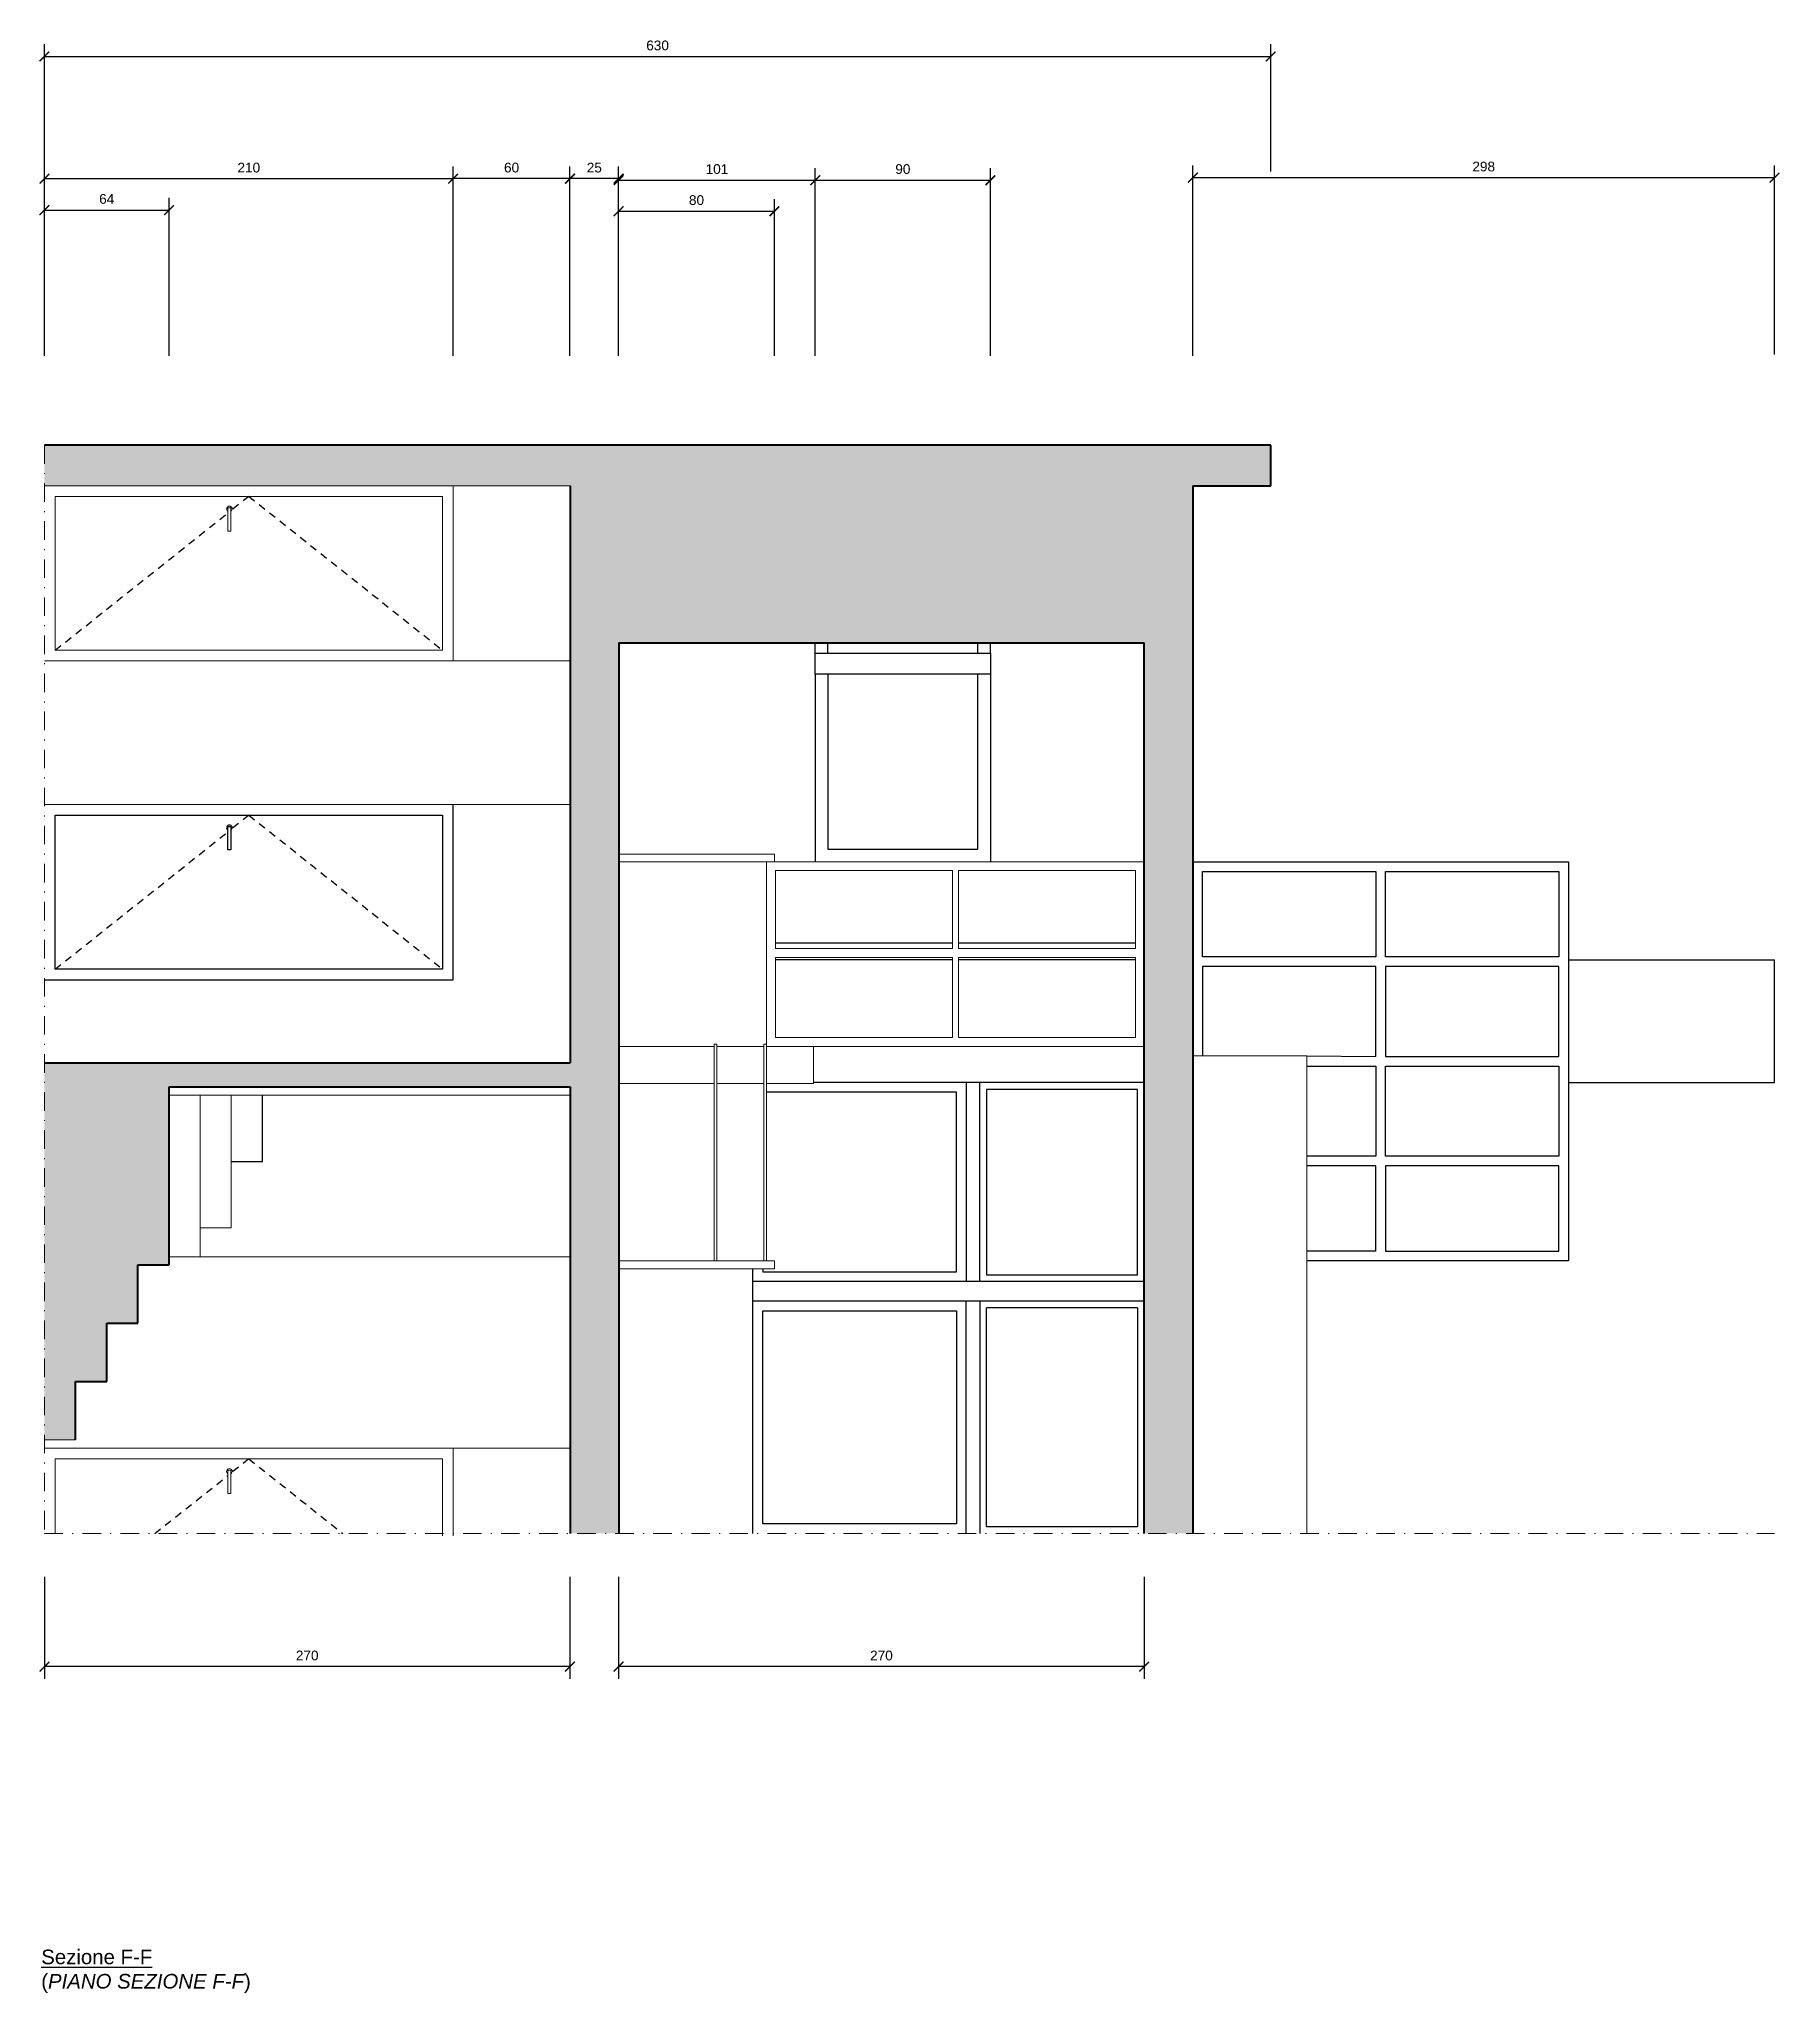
# Model space of a CAD drawing. Header units: centimetres. Extents: x 543 to 6804, y 293 to 1469.
# Drawn here: x 1352 to 1530.8, y 315.7 to 516.5 of the extents above; entities that cross this region are included whole.
import ezdxf

# ---------------------------------------------------------------- set-up
doc = ezdxf.new("R2010")
doc.units = ezdxf.units.CM
doc.linetypes.add('JIS_02_0.7', pattern=[1.35, 0.75, -0.6])
doc.linetypes.add('TRATTOPUNTO2', pattern=[12.7, 6.35, -3.175, 0, -3.175])
for name, color, linetype, lineweight in [('linee a metà', 100, 'Continuous', 20), ('linee davanti', 161, 'Continuous', 20), ('linee di sezione', 7, 'Continuous', 20), ('linee di sezione 2', 55, 'Continuous', 40), ('linee tratto punto', 40, 'TRATTOPUNTO2', 20)]:
    doc.layers.add(name, color=color, linetype=linetype, lineweight=lineweight)
for name, color, linetype in [('linee dietro', 51, 'Continuous'), ('linee tratteggiate', 211, 'JIS_02_0.7'), ('quote', 163, 'Continuous'), ('testo', 104, 'Continuous')]:
    doc.layers.add(name, color=color, linetype=linetype)
doc.styles.add('Annotativa', font='arial.ttf')
doc.styles.add('Annotative', font='arial.ttf')
doc.dimstyles.new('Annotativa', dxfattribs={"dimscale": 0, "dimtxt": 1, "dimasz": 1, "dimexe": 1.25, "dimexo": 0.625, "dimtad": 1, "dimtxsty": 'Annotativa', "dimblk": 'ARCHTICK', "dimcen": 1, "dimadec": 0, "dimazin": 0, "dimtfac": 1, "dimtmove": 0, "dimatfit": 3, "dimfxl": 1, "dimarcsym": 0})

msp = doc.modelspace()

# ---------------------------------------------------------------- texts
at = {"layer": 'testo', "insert": (1352.192, 320.191), "char_height": 1.5, "width": 55.75691, "attachment_point": 1, "style": 'Annotative'}
msp.add_mtext('{\\LSezione F-F\\P}({\\fArial|b0|i1|c0|p34;PIANO SEZIONE F-F})', dxfattribs=at)

# ---------------------------------------------------------------- blocks, each defined once
blk = doc.blocks.new('_ArchTick')
at = {"color": 0, "linetype": 'ByBlock', "const_width": 0.15}
blk.add_lwpolyline([(-0.5, -0.5), (0.5, 0.5)], dxfattribs=at)
blk = doc.blocks.new('*D117')
at = {"layer": 'Defpoints', "color": 0, "transparency": 16777216}
for p in [(1478.52, 514.68), (1478.52, 502.24), (1352.52, 483.31)]:
    blk.add_point(p, dxfattribs=at)
at = {"layer": 'quote', "color": 0, "lineweight": -2, "transparency": 16777216}
for p, q in [((1352.52, 483.94), (1352.52, 515.93)), ((1478.52, 502.86), (1478.52, 515.93)), ((1352.52, 514.68), (1478.52, 514.68))]:
    blk.add_line(p, q, dxfattribs=at)
at = {"layer": 'quote', "color": 0, "lineweight": -2, "transparency": 16777216, "rotation": 180}
blk.add_blockref('_ArchTick', (1352.52, 514.68), dxfattribs=at)
at = {"layer": 'quote', "color": 0, "lineweight": -2, "transparency": 16777216}
blk.add_blockref('_ArchTick', (1478.52, 514.68), dxfattribs=at)
at = {"layer": 'quote', "color": 0, "transparency": 16777216, "insert": (1415.52, 515.81), "char_height": 1, "attachment_point": 5, "style": 'Annotativa'}
blk.add_mtext('630', dxfattribs=at)
blk = doc.blocks.new('*D118')
at = {"layer": 'Defpoints', "color": 0, "transparency": 16777216}
for p in [(1394.52, 502.13), (1352.52, 483.31), (1394.52, 483.31)]:
    blk.add_point(p, dxfattribs=at)
at = {"layer": 'quote', "color": 0, "lineweight": -2, "transparency": 16777216}
for p, q in [((1352.52, 483.94), (1352.52, 503.38)), ((1352.52, 502.13), (1394.52, 502.13)), ((1394.52, 483.94), (1394.52, 503.38))]:
    blk.add_line(p, q, dxfattribs=at)
at = {"layer": 'quote', "color": 0, "lineweight": -2, "transparency": 16777216, "rotation": 180}
blk.add_blockref('_ArchTick', (1352.52, 502.13), dxfattribs=at)
at = {"layer": 'quote', "color": 0, "lineweight": -2, "transparency": 16777216}
blk.add_blockref('_ArchTick', (1394.52, 502.13), dxfattribs=at)
at = {"layer": 'quote', "color": 0, "transparency": 16777216, "insert": (1373.52, 503.26), "char_height": 1, "attachment_point": 5, "style": 'Annotativa'}
blk.add_mtext('210', dxfattribs=at)
blk = doc.blocks.new('*D119')
at = {"layer": 'Defpoints', "color": 0, "transparency": 16777216}
for p in [(1365.32, 498.9), (1352.52, 483.31), (1365.32, 483.31)]:
    blk.add_point(p, dxfattribs=at)
at = {"layer": 'quote', "color": 0, "lineweight": -2, "transparency": 16777216}
for p, q in [((1352.52, 483.94), (1352.52, 500.15)), ((1365.32, 483.94), (1365.32, 500.15)), ((1352.52, 498.9), (1365.32, 498.9))]:
    blk.add_line(p, q, dxfattribs=at)
at = {"layer": 'quote', "color": 0, "lineweight": -2, "transparency": 16777216, "rotation": 180}
blk.add_blockref('_ArchTick', (1352.52, 498.9), dxfattribs=at)
at = {"layer": 'quote', "color": 0, "lineweight": -2, "transparency": 16777216}
blk.add_blockref('_ArchTick', (1365.32, 498.9), dxfattribs=at)
at = {"layer": 'quote', "color": 0, "transparency": 16777216, "insert": (1358.92, 500.04), "char_height": 1, "width": 2.5055, "attachment_point": 5, "style": 'Annotativa'}
blk.add_mtext('64', dxfattribs=at)
blk = doc.blocks.new('*D120')
at = {"layer": 'Defpoints', "color": 0, "transparency": 16777216}
for p in [(1449.72, 501.97), (1431.72, 483.31), (1449.72, 483.31)]:
    blk.add_point(p, dxfattribs=at)
at = {"layer": 'quote', "color": 0, "lineweight": -2, "transparency": 16777216}
for p, q in [((1431.72, 483.94), (1431.72, 503.22)), ((1431.72, 501.97), (1449.72, 501.97)), ((1449.72, 483.94), (1449.72, 503.22))]:
    blk.add_line(p, q, dxfattribs=at)
at = {"layer": 'quote', "color": 0, "lineweight": -2, "transparency": 16777216, "rotation": 180}
blk.add_blockref('_ArchTick', (1431.72, 501.97), dxfattribs=at)
at = {"layer": 'quote', "color": 0, "lineweight": -2, "transparency": 16777216}
blk.add_blockref('_ArchTick', (1449.72, 501.97), dxfattribs=at)
at = {"layer": 'quote', "color": 0, "transparency": 16777216, "insert": (1440.72, 503.11), "char_height": 1, "attachment_point": 5, "style": 'Annotativa'}
blk.add_mtext('90', dxfattribs=at)
blk = doc.blocks.new('*D121')
at = {"layer": 'Defpoints', "color": 0, "transparency": 16777216}
for p in [(1431.72, 501.97), (1411.52, 483.31), (1431.72, 483.31)]:
    blk.add_point(p, dxfattribs=at)
at = {"layer": 'quote', "color": 0, "lineweight": -2, "transparency": 16777216}
for p, q in [((1411.52, 483.94), (1411.52, 503.22)), ((1411.52, 501.97), (1431.72, 501.97)), ((1431.72, 483.94), (1431.72, 503.22))]:
    blk.add_line(p, q, dxfattribs=at)
at = {"layer": 'quote', "color": 0, "lineweight": -2, "transparency": 16777216, "rotation": 180}
blk.add_blockref('_ArchTick', (1411.52, 501.97), dxfattribs=at)
at = {"layer": 'quote', "color": 0, "lineweight": -2, "transparency": 16777216}
blk.add_blockref('_ArchTick', (1431.72, 501.97), dxfattribs=at)
at = {"layer": 'quote', "color": 0, "transparency": 16777216, "insert": (1421.62, 503.11), "char_height": 1, "attachment_point": 5, "style": 'Annotativa'}
blk.add_mtext('101', dxfattribs=at)
blk = doc.blocks.new('*D123')
at = {"layer": 'Defpoints', "color": 0, "transparency": 16777216}
for p in [(1394.52, 502.13), (1394.52, 483.31), (1406.52, 483.31)]:
    blk.add_point(p, dxfattribs=at)
at = {"layer": 'quote', "color": 0, "lineweight": -2, "transparency": 16777216}
for p, q in [((1394.52, 483.94), (1394.52, 503.38)), ((1406.52, 502.13), (1394.52, 502.13)), ((1406.52, 483.94), (1406.52, 503.38))]:
    blk.add_line(p, q, dxfattribs=at)
at = {"layer": 'quote', "color": 0, "lineweight": -2, "transparency": 16777216, "rotation": 180}
blk.add_blockref('_ArchTick', (1394.52, 502.13), dxfattribs=at)
at = {"layer": 'quote', "color": 0, "lineweight": -2, "transparency": 16777216}
blk.add_blockref('_ArchTick', (1406.52, 502.13), dxfattribs=at)
at = {"layer": 'quote', "color": 0, "transparency": 16777216, "insert": (1400.52, 503.26), "char_height": 1, "attachment_point": 5, "style": 'Annotativa'}
blk.add_mtext('60', dxfattribs=at)
blk = doc.blocks.new('*D124')
at = {"layer": 'Defpoints', "color": 0, "transparency": 16777216}
for p in [(1406.52, 502.13), (1406.52, 483.31), (1411.52, 483.31)]:
    blk.add_point(p, dxfattribs=at)
at = {"layer": 'quote', "color": 0, "lineweight": -2, "transparency": 16777216}
for p, q in [((1406.52, 483.94), (1406.52, 503.38)), ((1411.52, 502.13), (1406.52, 502.13)), ((1411.52, 483.94), (1411.52, 503.38))]:
    blk.add_line(p, q, dxfattribs=at)
at = {"layer": 'quote', "color": 0, "lineweight": -2, "transparency": 16777216, "rotation": 180}
blk.add_blockref('_ArchTick', (1406.52, 502.13), dxfattribs=at)
at = {"layer": 'quote', "color": 0, "lineweight": -2, "transparency": 16777216}
blk.add_blockref('_ArchTick', (1411.52, 502.13), dxfattribs=at)
at = {"layer": 'quote', "color": 0, "transparency": 16777216, "insert": (1409.02, 503.26), "char_height": 1, "attachment_point": 5, "style": 'Annotativa'}
blk.add_mtext('25', dxfattribs=at)
blk = doc.blocks.new('*D125')
at = {"layer": 'Defpoints', "color": 0, "transparency": 16777216}
for p in [(1427.52, 498.78), (1411.52, 483.31), (1427.52, 483.31)]:
    blk.add_point(p, dxfattribs=at)
at = {"layer": 'quote', "color": 0, "lineweight": -2, "transparency": 16777216}
for p, q in [((1411.52, 483.94), (1411.52, 500.03)), ((1427.52, 483.94), (1427.52, 500.03)), ((1411.52, 498.78), (1427.52, 498.78))]:
    blk.add_line(p, q, dxfattribs=at)
at = {"layer": 'quote', "color": 0, "lineweight": -2, "transparency": 16777216, "rotation": 180}
blk.add_blockref('_ArchTick', (1411.52, 498.78), dxfattribs=at)
at = {"layer": 'quote', "color": 0, "lineweight": -2, "transparency": 16777216}
blk.add_blockref('_ArchTick', (1427.52, 498.78), dxfattribs=at)
at = {"layer": 'quote', "color": 0, "transparency": 16777216, "insert": (1419.52, 499.92), "char_height": 1, "width": 1.3377, "attachment_point": 5, "style": 'Annotativa'}
blk.add_mtext('80', dxfattribs=at)
blk = doc.blocks.new('*D126')
at = {"layer": 'Defpoints', "color": 0, "transparency": 16777216}
for p in [(1530.28, 502.24), (1470.52, 483.31), (1530.28, 483.46)]:
    blk.add_point(p, dxfattribs=at)
at = {"layer": 'quote', "color": 0, "lineweight": -2, "transparency": 16777216}
for p, q in [((1470.52, 483.94), (1470.52, 503.49)), ((1470.52, 502.24), (1530.28, 502.24)), ((1530.28, 484.08), (1530.28, 503.49))]:
    blk.add_line(p, q, dxfattribs=at)
at = {"layer": 'quote', "color": 0, "lineweight": -2, "transparency": 16777216, "rotation": 180}
blk.add_blockref('_ArchTick', (1470.52, 502.24), dxfattribs=at)
at = {"layer": 'quote', "color": 0, "lineweight": -2, "transparency": 16777216}
blk.add_blockref('_ArchTick', (1530.28, 502.24), dxfattribs=at)
at = {"layer": 'quote', "color": 0, "transparency": 16777216, "insert": (1500.4, 503.37), "char_height": 1, "attachment_point": 5, "style": 'Annotativa'}
blk.add_mtext('298', dxfattribs=at)
blk = doc.blocks.new('*D143')
at = {"layer": 'Defpoints', "color": 0, "transparency": 16777216}
for p in [(1352.52, 359.12), (1406.52, 359.12), (1352.52, 349.26)]:
    blk.add_point(p, dxfattribs=at)
at = {"layer": 'quote', "color": 0, "lineweight": -2, "transparency": 16777216}
for p, q in [((1352.52, 358.5), (1352.52, 348.01)), ((1406.52, 358.5), (1406.52, 348.01)), ((1406.52, 349.26), (1352.52, 349.26))]:
    blk.add_line(p, q, dxfattribs=at)
at = {"layer": 'quote', "color": 0, "lineweight": -2, "transparency": 16777216, "rotation": 180}
blk.add_blockref('_ArchTick', (1352.52, 349.26), dxfattribs=at)
at = {"layer": 'quote', "color": 0, "lineweight": -2, "transparency": 16777216}
blk.add_blockref('_ArchTick', (1406.52, 349.26), dxfattribs=at)
at = {"layer": 'quote', "color": 0, "transparency": 16777216, "insert": (1379.52, 350.4), "char_height": 1, "attachment_point": 5, "style": 'Annotativa'}
blk.add_mtext('270', dxfattribs=at)
blk = doc.blocks.new('*D144')
at = {"layer": 'Defpoints', "color": 0, "transparency": 16777216}
for p in [(1411.52, 359.12), (1465.52, 359.12), (1411.52, 349.26)]:
    blk.add_point(p, dxfattribs=at)
at = {"layer": 'quote', "color": 0, "lineweight": -2, "transparency": 16777216}
for p, q in [((1411.52, 358.5), (1411.52, 348.01)), ((1465.52, 358.5), (1465.52, 348.01)), ((1465.52, 349.26), (1411.52, 349.26))]:
    blk.add_line(p, q, dxfattribs=at)
at = {"layer": 'quote', "color": 0, "lineweight": -2, "transparency": 16777216, "rotation": 180}
blk.add_blockref('_ArchTick', (1411.52, 349.26), dxfattribs=at)
at = {"layer": 'quote', "color": 0, "lineweight": -2, "transparency": 16777216}
blk.add_blockref('_ArchTick', (1465.52, 349.26), dxfattribs=at)
at = {"layer": 'quote', "color": 0, "transparency": 16777216, "insert": (1438.52, 350.4), "char_height": 1, "attachment_point": 5, "style": 'Annotativa'}
blk.add_mtext('270', dxfattribs=at)

# ---------------------------------------------------------------- dimensions: what is measured, and where the dimension line sits
at = {"layer": 'quote'}
for base, p1, p2, text, picture, middle in [((1478.523, 514.677), (1352.523, 483.312), (1478.523, 502.237), '630', '*D117', (1415.523, 515.813)), ((1394.523, 502.128), (1352.523, 483.312), (1394.523, 483.312), '210', '*D118', (1373.523, 503.263)), ((1394.523, 502.128), (1406.523, 483.312), (1394.523, 483.312), '60', '*D123', (1400.523, 503.263)), ((1406.523, 502.128), (1411.523, 483.312), (1406.523, 483.312), '25', '*D124', (1409.023, 503.263)), ((1530.283, 502.237), (1470.523, 483.312), (1530.283, 483.456), '298', '*D126', (1500.403, 503.373)), ((1431.723, 501.97), (1411.523, 483.312), (1431.723, 483.312), '101', '*D121', (1421.623, 503.106)), ((1449.723, 501.97), (1431.723, 483.312), (1449.723, 483.312), '90', '*D120', (1440.723, 503.106)), ((1365.323, 498.9), (1352.523, 483.312), (1365.323, 483.312), '64', '*D119', (1358.923, 500.036)), ((1427.523, 498.782), (1411.523, 483.312), (1427.523, 483.312), '80', '*D125', (1419.523, 499.917)), ((1352.523, 349.261), (1406.523, 359.121), (1352.523, 359.121), '270', '*D143', (1379.523, 350.397)), ((1411.523, 349.261), (1465.523, 359.121), (1411.523, 359.121), '270', '*D144', (1438.523, 350.397))]:
    dim = msp.add_linear_dim(base=base, p1=p1, p2=p2, text=text, dimstyle='Annotativa', dxfattribs=at)
    dim.commit()
    dim.dimension.update_dxf_attribs({"geometry": picture, "text_midpoint": middle})

# ---------------------------------------------------------------- hatches: boundary and pattern name
at = {"layer": 'linee di sezione', "true_color": 0xc7c8ca}
h = msp.add_hatch(color=9, dxfattribs=at)
h.dxf.hatch_style = 1
h.paths.add_polyline_path([(1465.523, 454.426), (1465.523, 362.946), (1470.523, 362.946), (1470.523, 470.586), (1478.523, 470.586), (1478.523, 474.746), (1352.523, 474.746), (1352.523, 470.586), (1406.523, 470.586), (1406.523, 411.306), (1352.523, 411.306), (1352.523, 408.826), (1406.523, 408.826), (1406.523, 362.946), (1411.523, 362.946), (1411.523, 454.426)])
at = {"layer": 'linee di sezione 2', "true_color": 0xc7c8ca}
h = msp.add_hatch(color=9, dxfattribs=at)
h.dxf.hatch_style = 1
h.paths.add_polyline_path([(1365.323, 408.826), (1352.523, 408.826), (1352.523, 372.546), (1355.723, 372.546), (1355.723, 378.546), (1358.923, 378.546), (1358.923, 384.546), (1362.123, 384.546), (1362.123, 390.546), (1365.323, 390.546)])

# ---------------------------------------------------------------- linework, layer by layer
at = {"layer": 'linee a metà'}
for p, q in [((1368.523, 391.346), (1368.523, 407.986)), ((1371.723, 394.346), (1371.723, 407.986)), ((1371.723, 394.346), (1371.723, 401.166)), ((1368.523, 391.346), (1368.523, 394.646)), ((1368.523, 391.346), (1368.523, 394.346)), ((1368.523, 394.346), (1371.723, 394.346))]:
    msp.add_line(p, q, dxfattribs=at)
at = {"layer": 'linee davanti'}
for p, q in [((1394.523, 452.586), (1394.523, 470.586)), ((1353.623, 469.486), (1393.423, 469.486)), ((1353.623, 453.686), (1353.623, 469.486)), ((1371.373, 465.925), (1371.373, 468.325)), ((1371.373, 468.325), (1371.673, 468.325)), ((1371.673, 468.325), (1371.673, 465.925)), ((1393.423, 469.486), (1393.423, 453.686)), ((1371.673, 465.925), (1371.373, 465.925)), ((1393.423, 453.686), (1353.623, 453.686)), ((1352.523, 452.586), (1394.523, 452.586)), ((1394.523, 452.586), (1406.523, 452.586)), ((1352.523, 437.826), (1406.523, 437.826)), ((1427.523, 432.746), (1411.523, 432.746)), ((1411.523, 431.946), (1427.523, 431.946)), ((1426.723, 412.986), (1426.723, 431.946)), ((1426.723, 431.946), (1465.523, 431.946)), ((1427.523, 431.946), (1427.523, 432.746)), ((1427.623, 423.026), (1427.623, 431.046)), ((1427.623, 431.046), (1445.823, 431.046)), ((1445.823, 431.046), (1445.823, 423.026)), ((1446.423, 423.026), (1446.423, 431.046)), ((1446.423, 431.046), (1464.623, 431.046)), ((1464.623, 431.046), (1464.623, 423.026)), ((1445.823, 423.026), (1427.623, 423.026)), ((1427.623, 422.126), (1427.623, 413.886)), ((1445.823, 422.126), (1427.623, 422.126)), ((1445.823, 413.886), (1445.823, 422.126)), ((1464.623, 423.026), (1446.423, 423.026)), ((1446.423, 413.886), (1446.423, 422.126)), ((1446.423, 422.126), (1464.623, 422.126)), ((1464.623, 422.126), (1464.623, 413.886)), ((1427.623, 413.886), (1445.823, 413.886)), ((1464.623, 413.886), (1446.423, 413.886)), ((1411.523, 412.986), (1421.323, 412.986)), ((1421.623, 413.206), (1421.323, 413.206)), ((1421.323, 413.206), (1421.323, 390.946)), ((1421.623, 390.946), (1421.623, 413.206)), ((1421.623, 412.986), (1426.423, 412.986)), ((1426.723, 413.206), (1426.423, 413.206)), ((1426.423, 413.206), (1426.423, 390.946)), ((1426.723, 390.946), (1426.723, 413.206)), ((1426.723, 412.986), (1431.523, 412.986)), ((1431.523, 412.986), (1431.523, 409.186)), ((1465.523, 412.986), (1431.523, 412.986)), ((1470.523, 412.026), (1482.243, 412.026)), ((1482.243, 412.026), (1482.243, 362.946)), ((1365.323, 407.986), (1406.523, 407.986)), ((1421.323, 409.186), (1411.523, 409.186)), ((1426.423, 409.186), (1421.623, 409.186)), ((1431.523, 409.186), (1426.723, 409.186)), ((1365.323, 391.346), (1406.523, 391.346)), ((1427.523, 390.946), (1411.523, 390.946)), ((1427.523, 390.146), (1411.523, 390.146)), ((1427.523, 390.946), (1427.523, 390.146)), ((1352.523, 371.706), (1406.523, 371.706)), ((1394.523, 362.706), (1394.523, 371.706)), ((1353.623, 370.606), (1393.423, 370.606)), ((1353.623, 362.946), (1353.623, 370.606)), ((1371.373, 367.045), (1371.373, 369.445)), ((1371.373, 369.445), (1371.673, 369.445)), ((1371.673, 369.445), (1371.673, 367.045)), ((1393.423, 370.606), (1393.423, 362.706)), ((1371.673, 367.045), (1371.373, 367.045))]:
    msp.add_line(p, q, dxfattribs=at)
for centre in [(1371.523, 468.202), (1371.523, 369.322)]:
    msp.add_arc(centre, 0.284, 301.88181, 238.11819, dxfattribs=at)
at = {"layer": 'linee di sezione'}
for p, q in [((1352.523, 470.586), (1406.523, 470.586)), ((1352.523, 372.546), (1355.723, 372.546))]:
    msp.add_line(p, q, dxfattribs=at)
at = {"layer": 'linee di sezione 2'}
for p, q in [((1478.523, 474.746), (1352.523, 474.746)), ((1478.523, 470.586), (1478.523, 474.746)), ((1406.523, 470.586), (1406.523, 411.306)), ((1470.523, 470.586), (1470.523, 362.946)), ((1470.523, 470.586), (1478.523, 470.586)), ((1411.523, 454.426), (1411.523, 362.946)), ((1411.523, 454.426), (1465.523, 454.426)), ((1465.523, 362.946), (1465.523, 454.426)), ((1352.523, 411.306), (1406.523, 411.306)), ((1365.323, 408.826), (1406.523, 408.826)), ((1365.323, 390.546), (1365.323, 408.826)), ((1406.523, 408.826), (1406.523, 362.946)), ((1362.123, 384.546), (1362.123, 390.546)), ((1362.123, 390.546), (1365.323, 390.546)), ((1358.923, 378.546), (1358.923, 384.546)), ((1358.923, 384.546), (1362.123, 384.546)), ((1355.723, 372.546), (1355.723, 378.546)), ((1355.723, 378.546), (1358.923, 378.546))]:
    msp.add_line(p, q, dxfattribs=at)
at = {"layer": 'linee dietro'}
for p, q in [((1431.723, 453.386), (1431.723, 454.426)), ((1433.023, 453.386), (1433.023, 454.426)), ((1448.423, 453.386), (1448.423, 454.426)), ((1449.723, 453.386), (1449.723, 454.426)), ((1431.723, 451.226), (1431.723, 453.386)), ((1431.723, 453.386), (1449.723, 453.386)), ((1449.723, 453.386), (1449.723, 451.226)), ((1449.723, 451.226), (1431.723, 451.226)), ((1431.723, 451.226), (1431.723, 431.946)), ((1433.023, 451.226), (1433.023, 433.246)), ((1448.423, 433.246), (1448.423, 451.226)), ((1449.723, 451.226), (1449.723, 431.946)), ((1394.523, 419.826), (1394.523, 437.826)), ((1353.623, 436.726), (1393.423, 436.726)), ((1353.623, 420.926), (1353.623, 436.726)), ((1393.423, 436.726), (1393.423, 420.926)), ((1371.373, 433.165), (1371.373, 435.565)), ((1371.373, 435.565), (1371.673, 435.565)), ((1371.673, 435.565), (1371.673, 433.165)), ((1371.673, 433.165), (1371.373, 433.165)), ((1433.023, 433.246), (1448.423, 433.246)), ((1470.523, 431.946), (1509.123, 431.946)), ((1509.123, 431.946), (1509.123, 390.946)), ((1471.523, 422.196), (1471.523, 430.946)), ((1471.523, 430.946), (1489.323, 430.946)), ((1489.323, 430.946), (1489.323, 422.196)), ((1490.323, 430.946), (1508.123, 430.946)), ((1490.323, 422.196), (1490.323, 430.946)), ((1508.123, 430.946), (1508.123, 422.196)), ((1427.623, 423.626), (1445.823, 423.626)), ((1446.423, 423.626), (1464.623, 423.626)), ((1445.823, 421.866), (1427.623, 421.866)), ((1464.623, 421.866), (1446.423, 421.866)), ((1489.323, 422.196), (1471.523, 422.196)), ((1508.123, 422.196), (1490.323, 422.196)), ((1509.123, 421.866), (1530.283, 421.866)), ((1530.283, 409.266), (1530.283, 421.866)), ((1352.523, 419.826), (1394.523, 419.826)), ((1393.423, 420.926), (1353.623, 420.926)), ((1489.323, 421.196), (1471.523, 421.196)), ((1471.523, 421.196), (1471.523, 412.026)), ((1489.323, 411.946), (1489.323, 421.196)), ((1490.323, 421.196), (1490.323, 411.946)), ((1508.123, 421.196), (1490.323, 421.196)), ((1508.123, 411.946), (1508.123, 421.196)), ((1482.243, 412.026), (1489.323, 411.946)), ((1490.323, 411.946), (1508.123, 411.946)), ((1482.243, 410.946), (1489.323, 410.946)), ((1489.323, 410.946), (1489.323, 401.696)), ((1490.323, 401.696), (1490.323, 410.946)), ((1490.323, 410.946), (1508.123, 410.946)), ((1508.123, 410.946), (1508.123, 401.696)), ((1374.923, 401.166), (1374.923, 407.986)), ((1446.223, 408.266), (1426.723, 408.266)), ((1465.523, 409.266), (1431.523, 409.266)), ((1446.223, 389.826), (1446.223, 408.266)), ((1447.223, 409.266), (1447.223, 388.826)), ((1448.623, 388.826), (1448.623, 409.266)), ((1464.823, 408.566), (1449.323, 408.566)), ((1449.323, 408.566), (1449.323, 389.526)), ((1464.823, 389.526), (1464.823, 408.566)), ((1465.523, 362.946), (1465.523, 409.266)), ((1509.123, 409.266), (1530.283, 409.266)), ((1489.323, 401.696), (1482.243, 401.696)), ((1508.123, 401.696), (1490.323, 401.696)), ((1371.723, 401.166), (1374.923, 401.166)), ((1489.323, 400.696), (1482.243, 400.696)), ((1489.323, 391.946), (1489.323, 400.696)), ((1508.123, 400.696), (1490.323, 400.696)), ((1490.323, 400.696), (1490.323, 391.946)), ((1508.123, 391.946), (1508.123, 400.696)), ((1489.323, 391.946), (1482.243, 391.946)), ((1490.323, 391.946), (1508.123, 391.946)), ((1425.323, 362.946), (1425.323, 390.146)), ((1426.323, 390.146), (1426.323, 389.826)), ((1426.323, 389.826), (1446.223, 389.826)), ((1449.323, 389.526), (1464.823, 389.526)), ((1509.123, 390.946), (1482.243, 390.946)), ((1465.523, 388.826), (1425.323, 388.826)), ((1425.323, 386.826), (1465.523, 386.826)), ((1426.323, 363.946), (1426.323, 385.826)), ((1426.323, 385.826), (1446.223, 385.826)), ((1446.223, 385.826), (1446.223, 363.946)), ((1447.223, 362.946), (1447.223, 386.826)), ((1448.623, 386.826), (1448.623, 362.946)), ((1449.323, 363.646), (1449.323, 386.126)), ((1464.823, 386.126), (1449.323, 386.126)), ((1464.823, 386.126), (1464.823, 363.646)), ((1446.223, 363.946), (1426.323, 363.946)), ((1449.323, 363.646), (1464.823, 363.646))]:
    msp.add_line(p, q, dxfattribs=at)
msp.add_arc((1371.523, 435.442), 0.284, 301.88181, 238.11819, dxfattribs=at)
at = {"layer": 'linee tratteggiate'}
for p, q in [((1353.623, 453.686), (1371.373, 467.779)), ((1373.523, 469.486), (1371.793, 468.111)), ((1373.523, 469.486), (1393.423, 453.686)), ((1373.523, 436.726), (1371.793, 435.351)), ((1373.523, 436.726), (1393.423, 420.926)), ((1353.623, 420.926), (1371.373, 435.019)), ((1373.523, 370.606), (1371.793, 369.231)), ((1373.523, 370.606), (1383.171, 362.946)), ((1363.875, 362.946), (1371.373, 368.899))]:
    msp.add_line(p, q, dxfattribs=at)
at = {"layer": 'linee tratto punto', "ltscale": 0.3}
for p, q in [((1352.523, 474.746), (1352.523, 362.946)), ((1352.523, 362.946), (1530.283, 362.946))]:
    msp.add_line(p, q, dxfattribs=at)

msp.set_redraw_order([(e.dxf.handle, doc.entitydb.next_handle()) for e in msp.query("TEXT MTEXT ATTDEF DIMENSION ARC_DIMENSION")])  # texts and dimensions are drawn at this point

doc.saveas('drawing.dxf')
